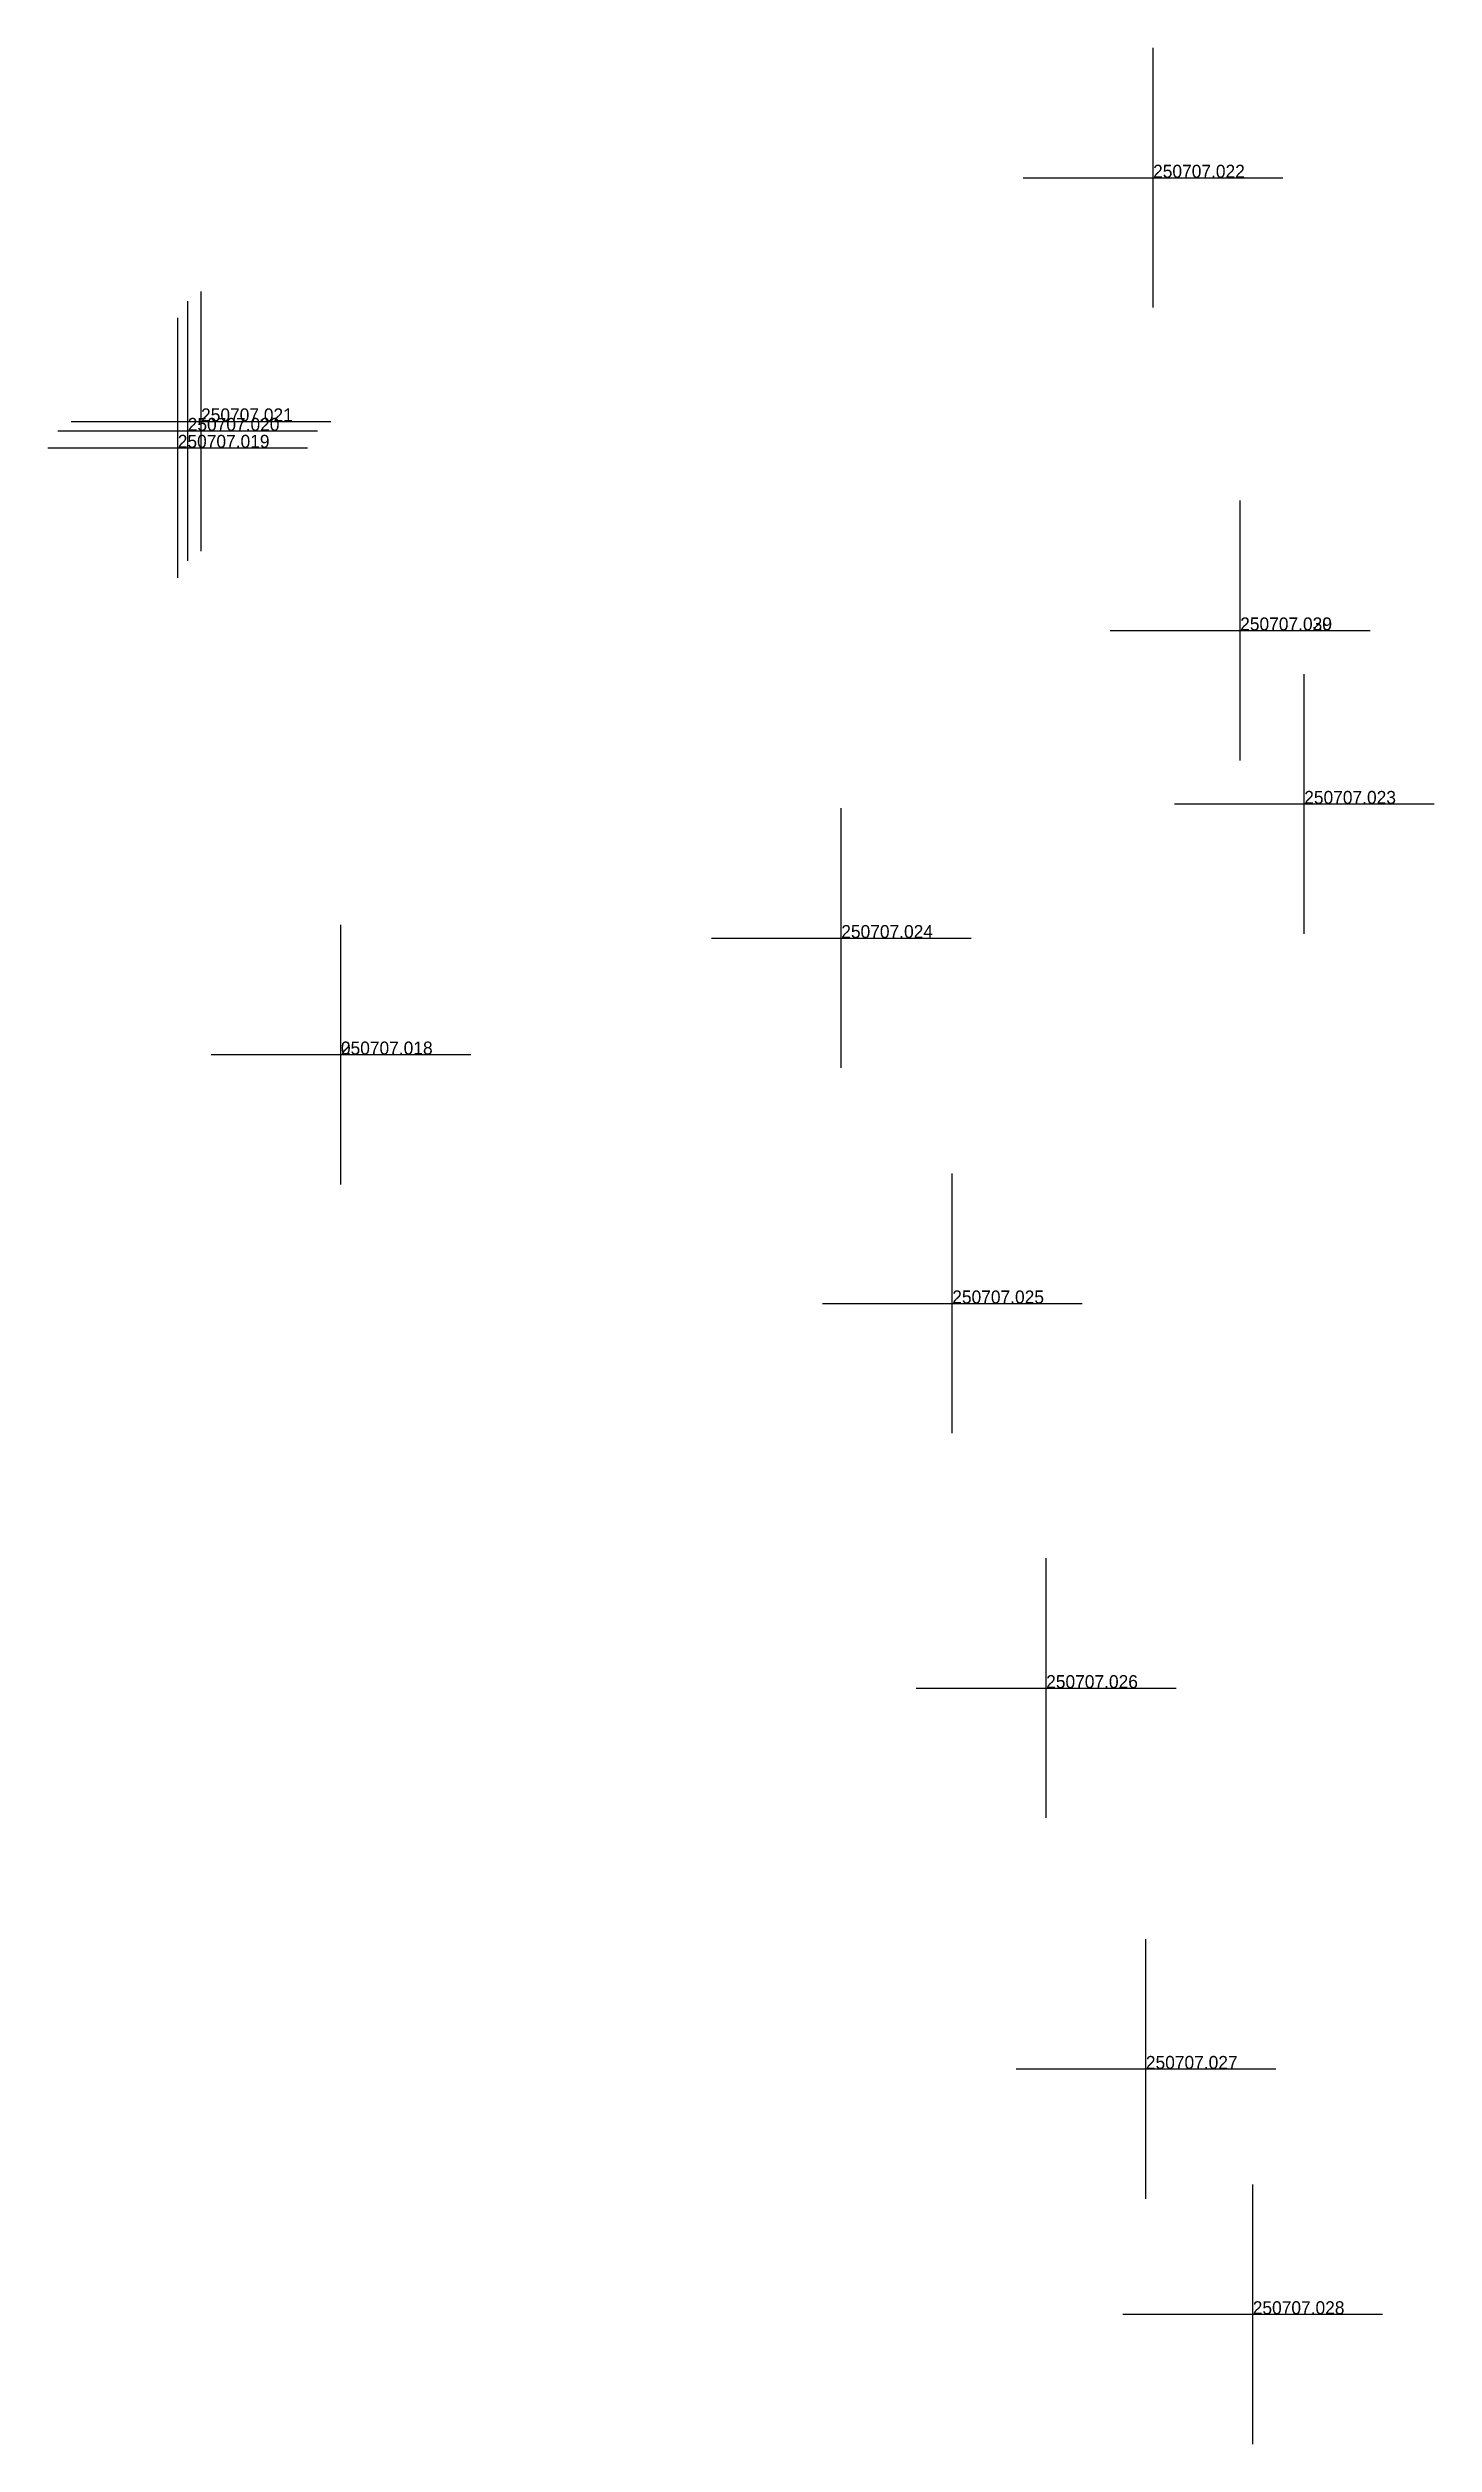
# Model space of a CAD drawing. Extents: x 581016 to 32581281, y 5319910 to 5321142.
# Drawn here: x 32581270.78 to 32581281.45, y 5320265.22 to 5320283.67 of the extents above; entities that cross this region are included whole.
import ezdxf

# ---------------------------------------------------------------- set-up
doc = ezdxf.new("R2010")
doc.units = 0
doc.header["$PDMODE"] = 2

msp = doc.modelspace()

# ---------------------------------------------------------------- texts
at = {"linetype": 'CONTINUOUS'}
for s, p in [('250707.022', (32581279.28683, 5320282.67278, 621.06989)), ('250707.020', (32581271.85285, 5320280.72379, 621.16865)), ('250707.021', (32581271.95547, 5320280.79683, 621.17794)), ('250707.019', (32581271.77626, 5320280.5932, 621.18058)), ('250707.029', (32581279.95742, 5320279.18719, 621.14727)), ('250707.030', (32581279.95743, 5320279.18675, 621.14876)), ('250707.023', (32581280.45063, 5320277.85139, 621.15065)), ('250707.024', (32581276.88554, 5320276.81823, 621.18881)), ('0', (32581273.03234, 5320275.92118, 621.1945)), ('250707.018', (32581273.03234, 5320275.92118, 621.1945)), ('250707.025', (32581277.7402, 5320274.00425, 621.24081)), ('250707.026', (32581278.46341, 5320271.04222, 621.23222)), ('250707.027', (32581279.23124, 5320268.10984, 621.28488)), ('250707.028', (32581280.05425, 5320266.22087, 621.58683))]:
    msp.add_text(s, height=0.1, dxfattribs=at).set_placement(p)

# ---------------------------------------------------------------- linework, layer by layer
at = {"linetype": 'CONTINUOUS'}
for p in [(32581279.28683, 5320282.67278, 621.06989), (32581271.85285, 5320280.72379, 621.16865), (32581271.95547, 5320280.79683, 621.17794), (32581271.77626, 5320280.5932, 621.18058), (32581279.95742, 5320279.18719, 621.14727), (32581279.95743, 5320279.18675, 621.14876), (32581280.45063, 5320277.85139, 621.15065), (32581276.88554, 5320276.81823, 621.18881), (32581273.03234, 5320275.92118, 621.1945), (32581273.03234, 5320275.92118, 621.1945), (32581277.7402, 5320274.00425, 621.24081), (32581278.46341, 5320271.04222, 621.23222), (32581279.23124, 5320268.10984, 621.28488), (32581280.05425, 5320266.22087, 621.58683)]:
    msp.add_point(p, dxfattribs=at)

msp.set_redraw_order([(e.dxf.handle, doc.entitydb.next_handle()) for e in msp.query("TEXT MTEXT ATTDEF DIMENSION ARC_DIMENSION")])  # texts and dimensions are drawn at this point

doc.saveas('drawing.dxf')
